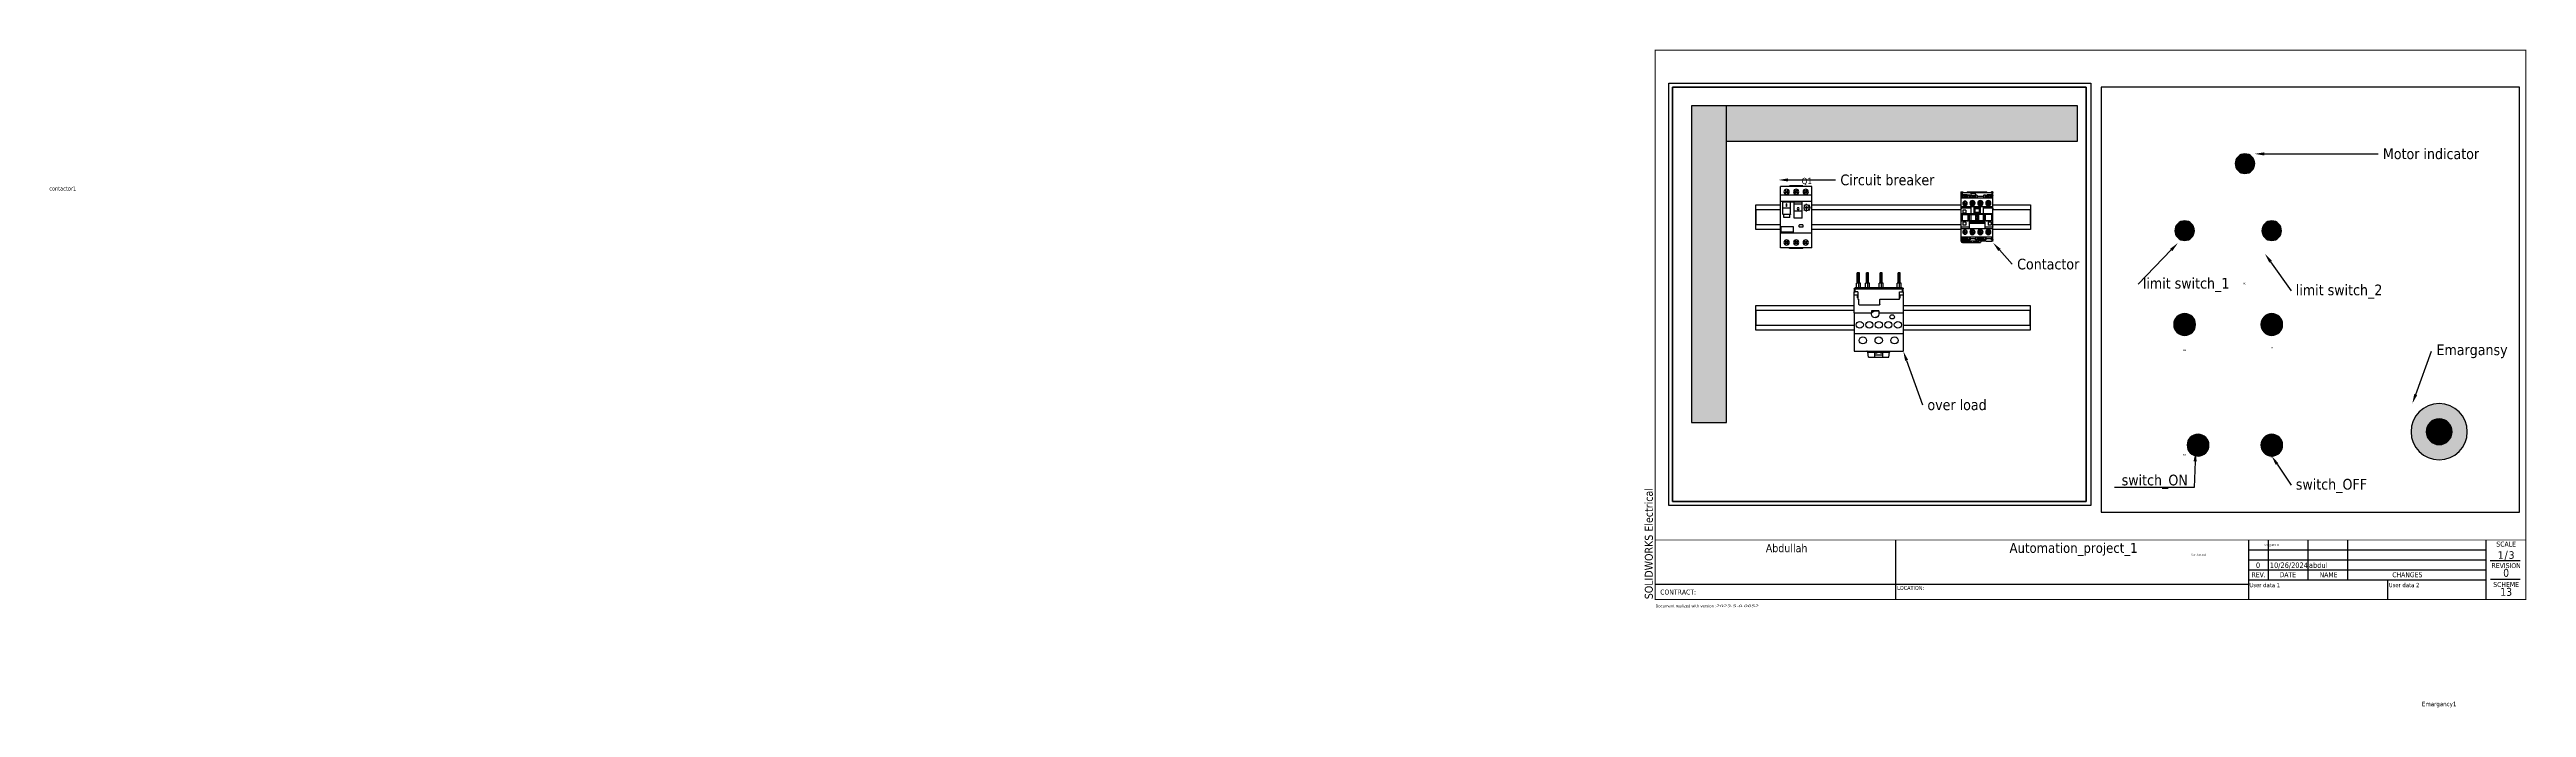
# Model space of a CAD drawing. Header units: inches. Extents: x -29.6 to 16.6, y -1.6 to 10.6.
import ezdxf
from ezdxf import colors
from ezdxf.entities.mleader import LeaderData, LeaderLine
from ezdxf.enums import TextEntityAlignment as Align
from ezdxf.math import Vec2, Vec3

# ---------------------------------------------------------------- set-up
doc = ezdxf.new("R2010")
doc.units = ezdxf.units.IN
doc.header["$LTSCALE"] = 0.5
doc.header["$MEASUREMENT"] = 0
doc.layers.add('THICK', color=7, linetype='Continuous')
doc.layers.add('TITLEBLOCK', color=7, linetype='Continuous')
doc.styles.add('TAHOMA_STANDARD', font='tahoma.ttf')

# ---------------------------------------------------------------- blocks, each defined once
blk = doc.blocks.new('TR_FDP_ANSI_B_SCALE_EN')
at = {"color": 7}
for p, q in [((4.862, 0.37), (4.862, 1.48)), ((11.446, 0.37), (11.446, 1.48)), ((11.816, 0.74), (11.816, 1.48)), ((12.556, 0.74), (12.556, 1.48)), ((13.296, 0.74), (13.296, 1.48)), ((15.88, 0.37), (15.88, 1.48)), ((11.446, 1.295), (15.88, 1.295)), ((11.446, 1.11), (15.88, 1.11)), ((11.446, 0.925), (15.88, 0.925)), ((15.95, 1.1), (16.513, 1.1)), ((11.446, 0.647), (0.37, 0.647)), ((11.446, 0.74), (15.88, 0.74)), ((14.033, 0.74), (14.033, 0.37)), ((15.958, 0.75), (16.513, 0.75))]:
    blk.add_line(p, q, dxfattribs=at)
at = {"color": 7, "const_width": 0.0185}
blk.add_lwpolyline([(0.37, 10.619), (16.62, 10.619), (16.62, 0.37), (0.37, 0.37)], close=True, dxfattribs=at)
blk.add_lwpolyline([(0.37, 1.48), (16.62, 1.48)], dxfattribs=at)
at = {"color": 7, "style": 'TAHOMA_STANDARD'}
for s, height, p in [('SCALE', 0.0925, (16.25, 1.403)), ('REVISION', 0.0925, (16.25, 1.003)), ('/', 0.15, (16.25, 1.203)), ('CHANGES', 0.0925, (14.406, 0.832)), ('SCHEME', 0.0925, (16.25, 0.65))]:
    blk.add_text(s, height=height, dxfattribs=at).set_placement(p, align=Align.MIDDLE_CENTER)
for s, height, p in [('CONTRACT:', 0.0925, (0.463, 0.509)), ('LOCATION:', 0.074, (4.885, 0.586)), ('Document realized with version :', 0.0555, (0.375, 0.25))]:
    blk.add_text(s, height=height, dxfattribs=at).set_placement(p, align=Align.MIDDLE_LEFT)
for s, p in [('REV.', (11.631, 0.832)), ('DATE', (12.176, 0.832)), ('NAME', (12.936, 0.832))]:
    blk.add_text(s, height=0.0925, dxfattribs=at).set_placement(p, align=Align.MIDDLE)
blk.add_attdef('#APP_NAME', text='', height=0.15, rotation=90, dxfattribs=at).set_placement((0.25, 0.375), align=Align.MIDDLE_LEFT)
for tag, height, p in [('#PROJECT_DWG_OFFICE', 0.15, (2.822, 1.253)), ('#FOLIO_TZ_0_L1', 0.185, (8.177, 1.24)), ('#PROJECT_DWG_OFFICE_ADDRESS_1', 0.111, (2.822, 1.044)), ('#PROJECT_DWG_OFFICE_ADDRESS_2', 0.111, (2.822, 0.894)), ('#FOLIO_TZ_1_L1', 0.148, (8.18, 0.957)), ('#PROJECT_DWG_OFFICE_ADDRESS_3', 0.111, (2.822, 0.738)), ('#FOLIO_TZ_2_L1', 0.148, (8.177, 0.746))]:
    blk.add_attdef(tag, text='', height=height, dxfattribs=at).set_placement(p, align=Align.CENTER)
for tag, height, p in [('#REV_NO_-0', 0.1, (11.62, 1.38)), ('#REV_NO_-1', 0.1, (11.62, 1.2)), ('#REV_NO_-2', 0.1, (11.62, 1.01)), ('#REV_NO', 0.148, (16.25, 0.868)), ('#FOLIO_TAG', 0.148, (16.25, 0.513))]:
    blk.add_attdef(tag, text='', height=height, dxfattribs=at).set_placement(p, align=Align.MIDDLE_CENTER)
for tag, height, p in [('#REV_CREATED_ON_-0', 0.1, (11.84, 1.38)), ('#REV_CREATED_BY_-0', 0.1, (12.57, 1.38)), ('#REV_NO_-0_TZ_0_L1', 0.1, (13.31, 1.38)), ('#REV_CREATED_ON_-1', 0.1, (11.84, 1.2)), ('#REV_CREATED_ON_-2', 0.1, (11.84, 1.01)), ('#REV_CREATED_BY_-1', 0.1, (12.57, 1.2)), ('#REV_CREATED_BY_-2', 0.1, (12.57, 1.01)), ('#REV_NO_-1_TZ_0_L1', 0.1, (13.31, 1.2)), ('#REV_NO_-2_TZ_0_L1', 0.1, (13.31, 1.01)), ('#FOLIO_SCALE_DEN', 0.14, (16.3, 1.2)), ('#FOLIO_LOC_TAG', 0.13, (5.71, 0.516))]:
    blk.add_attdef(tag, text='', height=height, dxfattribs=at).set_placement(p, align=Align.MIDDLE_LEFT)
for tag, height, p in [('#FOLIO_SCALE_NUM', 0.14, (16.2, 1.2)), ('#FOLIO_LOC_TZ_0_L1', 0.13, (11.354, 0.516))]:
    blk.add_attdef(tag, text='', height=height, dxfattribs=at).set_placement(p, align=Align.MIDDLE_RIGHT)
blk.add_attdef('#PROJECT_CONTRACT_NUM', text='', height=0.13, dxfattribs=at).set_placement((1.147, 0.418), align=Align.BOTTOM_LEFT)
for tag, p, height in [('##BUNDLE_TX_0_L1', (11.458, 0.6), 0.08), ('#BUNDLE_TX_0', (11.508, 0.45), 0.0925), ('##BUNDLE_TX_1_L1', (14.058, 0.6), 0.08), ('#BUNDLE_TX_1', (14.108, 0.45), 0.0925)]:
    blk.add_attdef(tag, p, '', height=height, dxfattribs=at)
at = {"color": 7, "style": 'TAHOMA_STANDARD', "oblique": 15, "width": 2.071003}
blk.add_attdef('#ELVER', text='', height=0.0447, dxfattribs=at).set_placement((1.5, 0.25), align=Align.MIDDLE_LEFT)
blk = doc.blocks.new('EW_2D_Cabinet')
for points in [[(-0.03, 0), (-0.03, 105), (115.27, 105), (115.27, 0)], [(1, 1), (1, 104), (114, 104), (114, 1)]]:
    blk.add_lwpolyline(points, close=True)
blk = doc.blocks.new('EW_2D_RAIL_COLORED')
at = {"color": 71}
blk.add_wipeout([(0, -5), (0, 5), (38, 5), (38, -5)], dxfattribs=at)
at = {"color": 30}
blk.add_lwpolyline([(0, -5), (0, 5), (38, 5), (38, -5)], close=True, dxfattribs=at)
at = {"color": 5}
blk.add_lwpolyline([(0, 3), (0, -3), (38, -3), (38, 3)], close=True, dxfattribs=at)
blk = doc.blocks.new('EW_2D_Duct')
at = {"color": 71}
blk.add_wipeout([(0, -10), (0, 10), (65, 10), (65, -10)], dxfattribs=at)
blk.add_hatch(color=9).paths.add_polyline_path([(0, 10), (0, -10), (65, -10), (65, 10)])
blk.add_lwpolyline([(0, 10), (0, -10), (65, -10), (65, 10)], close=True)
blk = doc.blocks.new('GV2ME16')
at = {"color": 71}
blk.add_wipeout([(-22.2475, -44.5), (-22.2475, 44.5), (22.2475, 44.5), (22.2475, -44.5)], dxfattribs=at)
at = {"color": 0}
for p, q in [((-22.2475, -43.25), (-22.2475, 43.5)), ((-22.2475, 43.5), (22.2475, 43.5)), ((-16.492704, 33.826903), (-14.194607, 36.125)), ((-15.785597, 33.119796), (-13.4875, 35.417893)), ((-14.194607, 36.125), (-15.753186, 37.683579)), ((-13.4875, 36.832107), (-15.046079, 38.390686)), ((-13.4875, 36.832107), (-11.189403, 39.130204)), ((-11.928921, 33.859315), (-13.4875, 35.417893)), ((-12.780394, 36.125), (-10.482296, 38.423097)), ((-11.221815, 34.566421), (-12.780394, 36.125)), ((-9.2625, 43.5), (-9.2625, 44.5)), ((-9.2625, 44.5), (9.2375, 44.5)), ((-3.017704, 33.826903), (-0.719607, 36.125)), ((-2.310597, 33.119796), (-0.0125, 35.417893)), ((-0.719607, 36.125), (-2.278186, 37.683579)), ((-0.0125, 36.832107), (-1.571079, 38.390686)), ((-0.0125, 36.832107), (2.285597, 39.130204)), ((1.546079, 33.859315), (-0.0125, 35.417893)), ((0.694606, 36.125), (2.992704, 38.423097)), ((2.253185, 34.566421), (0.694606, 36.125)), ((9.2375, 43.5), (9.2375, 44.5)), ((10.482296, 33.826903), (12.780393, 36.125)), ((11.189403, 33.119796), (13.4875, 35.417893)), ((12.780393, 36.125), (11.221814, 37.683579)), ((13.4875, 36.832107), (11.928921, 38.390686)), ((13.4875, 36.832107), (15.785597, 39.130204)), ((15.046079, 33.859315), (13.4875, 35.417893)), ((14.194606, 36.125), (16.492704, 38.423097)), ((15.753185, 34.566421), (14.194606, 36.125)), ((22.2475, -43.25), (22.2475, 43.5)), ((-22.2475, 31.625), (22.2475, 31.625)), ((-22.2475, 22.625), (22.2475, 22.625)), ((-20.3625, 13.625), (-19.3125, 13.625)), ((-18.7625, 17.625), (-18.0125, 16.875)), ((-18.7625, 9.625), (-18.0125, 10.375)), ((-16.7375, 13.375), (-16.7375, 13.875)), ((-16.7375, 13.875), (-14.9875, 13.875)), ((-16.7375, 13.375), (-14.9875, 13.375)), ((-14.7375, 9.625), (-15.2375, 10.625)), ((-15.2375, 10.625), (-14.2375, 10.625)), ((-14.9875, 13.875), (-14.9875, 15.125)), ((-14.9875, 15.125), (-14.4875, 15.125)), ((-14.9875, 12.125), (-14.9875, 13.375)), ((-14.9875, 12.125), (-14.4875, 12.125)), ((-14.7625, 18.175), (-14.7625, 19.225)), ((-14.7625, 8.025), (-14.7625, 9.075)), ((-14.7375, 9.625), (-14.2375, 10.625)), ((-14.4875, 13.875), (-14.4875, 15.125)), ((-14.4875, 13.875), (-12.7375, 13.875)), ((-14.4875, 12.125), (-14.4875, 13.375)), ((-14.4875, 13.375), (-12.7375, 13.375)), ((-12.7375, 13.375), (-12.7375, 13.875)), ((-11.5125, 16.875), (-10.7625, 17.625)), ((-11.5125, 10.375), (-10.7625, 9.625)), ((-8.2475, -0.875), (-8.2475, 21.625)), ((-8.2475, 21.625), (18.7525, 21.625)), ((-8.2475, 18.625), (2.7475, 18.625)), ((-8.2475, 8.625), (2.7475, 8.625)), ((2.7475, -0.875), (2.7475, 21.625)), ((7.7525, 4.625), (7.7525, 21.625)), ((7.7525, 13.125), (18.7525, 13.125)), ((8.3775, 4.140877), (18.0025, 4.125)), ((9.0025, -0.375), (9.0025, 3.656754)), ((13.0125, 15.125), (13.0125, 19.125)), ((13.0125, 19.125), (13.5125, 19.125)), ((13.0125, 15.125), (13.5125, 15.125)), ((13.5125, 15.125), (13.5125, 19.125)), ((17.5025, -0.375), (17.5025, 3.625)), ((18.0025, 4.125), (18.2525, 4.125)), ((18.7525, 4.625), (18.7525, 21.625)), ((-22.2475, -22.375), (22.2475, -22.375)), ((-16.492704, -33.576903), (-14.194607, -35.875)), ((-15.785597, -32.869796), (-13.4875, -35.167893)), ((-11.928921, -33.609314), (-13.4875, -35.167893)), ((-11.221815, -34.316421), (-12.780394, -35.875)), ((-9.7375, -13.375), (-9.7375, -11.375)), ((-9.2375, -10.875), (-4.7375, -10.875)), ((-9.2375, -13.875), (-4.7375, -13.875)), ((-7.7475, -1.375), (2.2475, -1.375)), ((-4.2375, -13.375), (-4.2375, -11.375)), ((-3.017704, -33.576903), (-0.719607, -35.875)), ((-2.310597, -32.869796), (-0.0125, -35.167893)), ((1.546079, -33.609314), (-0.0125, -35.167893)), ((2.253185, -34.316421), (0.694606, -35.875)), ((3.7375, -21.375), (3.7375, -13.375)), ((3.7375, -13.375), (21.2375, -13.375)), ((3.7375, -21.375), (21.2375, -21.375)), ((9.0025, -0.375), (17.5025, -0.375)), ((10.482296, -33.576903), (12.780393, -35.875)), ((11.189403, -32.869796), (13.4875, -35.167893)), ((15.046079, -33.609314), (13.4875, -35.167893)), ((15.753185, -34.316421), (14.194606, -35.875)), ((21.2375, -21.375), (21.2375, -13.375)), ((-22.2475, -43.25), (22.2475, -43.25)), ((-14.194607, -35.875), (-15.753186, -37.433579)), ((-13.4875, -36.582107), (-15.046079, -38.140685)), ((-13.4875, -36.582107), (-11.189403, -38.880204)), ((-12.780394, -35.875), (-10.482296, -38.173097)), ((-9.2625, -44.5), (-9.2625, -43.5)), ((-9.2625, -44.5), (9.2375, -44.5)), ((-0.719607, -35.875), (-2.278186, -37.433579)), ((-0.0125, -36.582107), (-1.571079, -38.140685)), ((-0.0125, -36.582107), (2.285597, -38.880204)), ((0.694606, -35.875), (2.992704, -38.173097)), ((9.2375, -44.5), (9.2375, -43.5)), ((12.780393, -35.875), (11.221814, -37.433579)), ((13.4875, -36.582107), (11.928921, -38.140685)), ((13.4875, -36.582107), (15.785597, -38.880204)), ((14.194606, -35.875), (16.492704, -38.173097))]:
    blk.add_line(p, q, dxfattribs=at)
for centre, radius in [((-13.4875, 36.125), 3.75), ((-0.0125, 36.125), 3.75), ((13.4875, 36.125), 3.75), ((-14.7375, 13.625), 4), ((-2.75, 12.125), 1.5), ((-2.75, 12.125), 1.25), ((-13.4875, -35.875), 3.75), ((-0.0125, -35.875), 3.75), ((13.4875, -35.875), 3.75)]:
    blk.add_circle(centre, radius, dxfattribs=at)
for centre, radius, start, end in [((-13.4875, 36.125), 2.75, 124.524318, 145.475682), ((-0.0125, 36.125), 2.75, 124.524318, 145.475682), ((13.4875, 36.125), 2.75, 124.524318, 145.475682), ((-14.7625, 13.625), 4.55, 45, 315), ((-13.4875, 36.125), 2.75, 304.524318, 325.475682), ((-0.0125, 36.125), 2.75, 304.524318, 325.475682), ((8.2525, 4.625), 0.5, 180, 284.477512), ((8.5025, 3.656754), 0.5, 0, 104.477512), ((13.4875, 36.125), 2.75, 304.524318, 325.475682), ((18.0025, 3.625), 0.5, 90, 180), ((18.2525, 4.625), 0.5, 270, 0), ((-13.4875, -35.875), 2.75, 34.524318, 55.475682), ((-9.2375, -11.375), 0.5, 90, 180), ((-9.2375, -13.375), 0.5, 180, 270), ((-7.7475, -0.875), 0.5, 180, 270), ((-4.7375, -11.375), 0.5, 0, 90), ((-4.7375, -13.375), 0.5, 270, 0), ((-0.0125, -35.875), 2.75, 34.524318, 55.475682), ((2.2475, -0.875), 0.5, 270, 0), ((13.4875, -35.875), 2.75, 34.524318, 55.475682), ((-13.4875, -35.875), 2.75, 214.524318, 235.475682), ((-0.0125, -35.875), 2.75, 214.524318, 235.475682), ((13.4875, -35.875), 2.75, 214.524318, 235.475682)]:
    blk.add_arc(centre, radius, start, end, dxfattribs=at)
at = {"style": 'TAHOMA_STANDARD'}
blk.add_attdef('#TAG', text='', height=8.9, dxfattribs=at).set_placement((-22.2475, 44.5), align=Align.BOTTOM_LEFT)
blk = doc.blocks.new('LC1D18F')
at = {"color": 71}
blk.add_wipeout([(-22.8, -36.3), (-22.8, 36.3), (22.8, 36.3), (22.8, -36.3)], dxfattribs=at)
at = {"color": 0}
for p, q in [((-22.7, -33.5), (-22.7, 35.7)), ((-22.7, 35.7), (-22.7, 35.2)), ((-22.1, 36.3), (-21.3, 36.3)), ((-21.3, 36.3), (-21.3, 31.3)), ((-20.3, 36.3), (-21.3, 36.3)), ((-21.1, 36.3), (-21.1, 31.3)), ((13.7, 36.3), (-13.8, 36.3)), ((-12.8, 36.3), (-12.8, 34.5)), ((12.8, 36.3), (12.8, 34.5)), ((22.2, 36.3), (20.2, 36.3)), ((21.1, 34.6), (21.1, 36.3)), ((21.3, 36.3), (21.3, 31.2)), ((22.8, 35.7), (22.8, -33.4)), ((22.8, 35.7), (22.8, 35.2)), ((-22.7, 27.1), (22.7, 27.1)), ((22.7, 15.5), (-22.7, 15.5)), ((-22.1, 31.3), (-21, 31.3)), ((-21.8, 13), (-9, 13)), ((-21.5, 4.7), (21.5, 4.7)), ((-21.5, 4.7), (-21.5, -5.7)), ((-21.1, 34.6), (-13, 34.6)), ((-20.5, 30.8), (-20.5, 27.1)), ((-20.5, 29.4), (-20.3, 29.4)), ((-20.5, 4), (-11.5, 4)), ((-20.5, 4), (-20.5, -5)), ((-20.3, 31.7), (-20.3, 27.1)), ((-20.3, 31.7), (-13.8, 31.7)), ((-17.7, 28.8), (-19.4, 28.7)), ((-17.7, 27.7), (-19.4, 27.9)), ((-16.7, 20.5), (-18.4, 20.4)), ((-16.7, 19.5), (-18.4, 19.6)), ((-17.5, 29), (-17.5, 31.4)), ((-17.5, 27.1), (-17.5, 27.5)), ((-16.6, 20.7), (-16.6, 23.1)), ((-16.6, 16.9), (-16.6, 19.3)), ((-16.5, 29), (-16.5, 31.4)), ((-16.5, 27.1), (-16.5, 27.5)), ((-14.7, 28.7), (-16.4, 28.8)), ((-14.7, 27.9), (-16.4, 27.7)), ((-15.6, 20.7), (-15.6, 23.1)), ((-15.6, 16.9), (-15.6, 19.3)), ((-13.8, 20.4), (-15.4, 20.5)), ((-13.8, 19.6), (-15.4, 19.5)), ((-13.8, 31.7), (-13.8, 27.1)), ((-13.8, 29.4), (-12.7, 29.4)), ((-13, 34.6), (-13, 34.5)), ((-13, 34.5), (13, 34.5)), ((-12.7, 30.8), (-12.7, 27.1)), ((-12.2, 31.3), (-9.7, 31.3)), ((-11.7, 30.8), (-11.7, 27.1)), ((-11.5, 4), (-11.5, -5)), ((-11, 4.7), (-11, -5.7)), ((-9.7, 4.7), (-9.7, -5.7)), ((-9.2, 30.8), (-9.2, 27.1)), ((-9.2, 29.4), (-0.4, 29.4)), ((-9.2, 4), (-9.2, -5)), ((-9.2, 4), (-0.2, 4)), ((-9, 15), (-9, 4.7)), ((-8.7, 4), (-8.7, -5)), ((-5.4, 20.5), (-7.1, 20.4)), ((-5.4, 19.5), (-7.1, 19.6)), ((-5.3, 20.7), (-5.3, 23.1)), ((-5.3, 16.9), (-5.3, 19.3)), ((-4.7, 15), (-4.7, 4.7)), ((-4.7, 12.9), (4.7, 12.9)), ((-4.3, 20.7), (-4.3, 23.1)), ((-4.3, 16.9), (-4.3, 19.3)), ((-2.5, 20.4), (-4.1, 20.5)), ((-2.5, 19.6), (-4.1, 19.5)), ((-3, 12.9), (-3, 5.9)), ((-3, 11.9), (3, 11.9)), ((-3, 5.9), (3, 5.9)), ((-2.9, 6.9), (3.1, 6.9)), ((-2.2, 3), (-2.2, -5)), ((-0.4, 30.8), (-0.4, 27.1)), ((-0.2, 4), (-0.2, -5)), ((-0.2, 0.6), (2.3, 0.6)), ((0.1, 31.3), (1.6, 31.3)), ((0.1, 4.7), (0.1, 0.8)), ((0.1, 0.8), (1.6, 0.8)), ((1.6, 4.7), (1.6, 0.8)), ((2.1, 30.8), (2.1, 27.1)), ((2.1, 29.4), (2.4, 29.4)), ((2.3, 3), (2.3, -5)), ((2.4, 33.8), (2.4, 28.4)), ((2.4, 33.8), (8.9, 33.8)), ((3, 12.9), (3, 5.9)), ((5, 28.9), (3.3, 28.8)), ((5, 27.9), (3.3, 28)), ((11.1, 4), (3.3, 4)), ((5.9, 20.5), (4.2, 20.4)), ((5.9, 19.5), (4.2, 19.6)), ((4.7, 15), (4.7, 4.7)), ((5.1, 29.1), (5.1, 31.5)), ((5.1, 27.1), (5.1, 27.7)), ((6, 20.7), (6, 23.1)), ((6, 16.9), (6, 19.3)), ((6.1, 29.1), (6.1, 31.5)), ((6.1, 27.1), (6.1, 27.7)), ((7.9, 28.8), (6.3, 28.9)), ((7.9, 28), (6.3, 27.9)), ((7, 20.7), (7, 23.1)), ((7, 16.9), (7, 19.3)), ((8.8, 20.4), (7.2, 20.5)), ((8.8, 19.6), (7.2, 19.5)), ((8.8, 4), (8.8, -5)), ((8.9, 33.8), (8.9, 28.4)), ((8.9, 29.4), (9.9, 29.4)), ((9, 15), (9, 4.7)), ((9, 13), (21.7, 13)), ((9.9, 30.8), (9.9, 27.1)), ((10.4, 31.3), (12.7, 31.3)), ((10.9, 30.8), (10.9, 27.1)), ((11.1, 4), (11.1, -5)), ((11.4, 4.7), (11.4, -5.7)), ((12.4, 4.7), (12.4, -5.7)), ((13, 34.6), (21.1, 34.6)), ((13, 34.6), (13, 34.5)), ((13, 4), (13, -5)), ((21.1, 4), (13, 4)), ((13.2, 30.8), (13.2, 27.1)), ((13.2, 29.4), (13.7, 29.4)), ((13.7, 31.7), (13.7, 27.1)), ((13.7, 31.7), (20.2, 31.7)), ((16.3, 28.8), (14.7, 28.7)), ((16.3, 27.7), (14.7, 27.9)), ((16.4, 20.2), (14.8, 20.1)), ((16.4, 19.2), (14.8, 19.3)), ((16, 10), (16, 6)), ((16, 10), (20, 10)), ((16, 6), (20, 6)), ((16.5, 29), (16.5, 31.4)), ((16.5, 27.1), (16.5, 27.5)), ((16.6, 20.4), (16.6, 22.8)), ((16.6, 16.6), (16.6, 19)), ((17.5, 29), (17.5, 31.4)), ((17.5, 27.1), (17.5, 27.5)), ((19.3, 28.7), (17.6, 28.8)), ((19.3, 27.9), (17.6, 27.7)), ((17.6, 20.4), (17.6, 22.8)), ((17.6, 16.6), (17.6, 19)), ((19.4, 20.1), (17.7, 20.2)), ((19.4, 19.3), (17.7, 19.2)), ((18.5, 32.9), (18.5, 33)), ((20, 10), (20, 6)), ((20.2, 31.7), (20.2, 27.1)), ((20.2, 29.4), (21, 29.4)), ((21, 30.8), (21, 27.1)), ((21.1, 34.6), (21.1, 31)), ((21.1, 4), (21.1, -5)), ((21.5, 31.3), (22.2, 31.3)), ((21.5, 4.7), (21.5, -5.7)), ((-22.7, -16.5), (22.8, -16.5)), ((22.7, -28), (-22.7, -28)), ((-22.3, -34), (-21.3, -34)), ((-22.1, -32.2), (-21, -32.2)), ((-21.8, -14), (-11, -14)), ((-21.5, -5.7), (21.5, -5.7)), ((-21.3, -32.2), (-21.3, -34)), ((-21.1, -32.2), (-21.1, -34)), ((-13, -34), (-21.1, -34)), ((-20.5, -5), (-11.5, -5)), ((-20.5, -28), (-20.5, -31.7)), ((-12.7, -30.4), (-20.5, -30.4)), ((-20, -7), (-16, -7)), ((-20, -7), (-20, -11)), ((-20, -11), (-16, -11)), ((-16.7, -20.5), (-18.4, -20.6)), ((-16.7, -21.5), (-18.4, -21.4)), ((-16.6, -20.3), (-16.6, -17.9)), ((-16.6, -24.1), (-16.6, -21.7)), ((-16, -7), (-16, -11)), ((-15.6, -20.3), (-15.6, -17.9)), ((-15.6, -24.1), (-15.6, -21.7)), ((-13.8, -20.6), (-15.4, -20.5)), ((-13.8, -21.4), (-15.4, -21.5)), ((-13, -33.9), (-13, -34)), ((-13, -33.9), (13, -33.9)), ((-12.7, -28), (-12.7, -31.7)), ((-12.2, -32.2), (-9.7, -32.2)), ((-11.7, -28), (-11.7, -31.7)), ((-11, -7), (-11, -16)), ((-11, -7), (-9.1, -7)), ((-11, -8.8), (11, -8.8)), ((-9.2, -5), (-0.2, -5)), ((-9.2, -28), (-9.2, -31.7)), ((-8.6, -30.4), (-9.2, -30.4)), ((-9.1, -5.7), (-9.1, -7)), ((-8.6, -33), (-8.6, -29.7)), ((-2.1, -33), (-8.6, -33)), ((-8.5, -5.9), (8.5, -5.9)), ((-8.5, -8.8), (-8.5, -5.9)), ((-8.5, -8.8), (8.5, -8.8)), ((-7.8, -7), (-7.1, -7)), ((-7.8, -7.2), (-7.7, -7.2)), ((-7.8, -7.6), (-7.7, -7.6)), ((-7.7, -6.8), (-7.4, -6.8)), ((-7.7, -7.2), (-7.7, -7.6)), ((-7.7, -7.8), (-7.1, -7.8)), ((-6, -29.2), (-7.6, -29.4)), ((-6, -30.3), (-7.6, -30.1)), ((-7.5, -7.2), (-7.5, -7.3)), ((-7.5, -7.2), (-7.1, -7.2)), ((-7.5, -7.3), (-7.1, -7.3)), ((-7.5, -7.5), (-7.1, -7.5)), ((-7.5, -7.5), (-7.5, -7.6)), ((-7.5, -7.6), (-7.1, -7.6)), ((-7.4, -6.6), (-6.7, -6.6)), ((-7.3, -6.8), (-7.1, -6.8)), ((-7.2, -8), (-7.1, -8)), ((-7.2, -8), (-7.2, -8.2)), ((-7.2, -8.2), (-6.9, -8.2)), ((-7.1, -6.8), (-7.1, -7)), ((-7.1, -7.2), (-7.1, -7.3)), ((-7.1, -7.5), (-7.1, -7.6)), ((-7.1, -7.8), (-7.1, -8)), ((-5.4, -20.5), (-7.1, -20.6)), ((-5.4, -21.5), (-7.1, -21.4)), ((-6.9, -6.8), (-6.9, -7)), ((-6.9, -6.8), (-6.7, -6.8)), ((-6.9, -7), (-6.3, -7)), ((-6.9, -7.2), (-6.4, -7.2)), ((-6.9, -7.2), (-6.9, -7.3)), ((-6.9, -7.3), (-6.7, -7.3)), ((-6.9, -7.5), (-6.9, -7.6)), ((-6.9, -7.5), (-6.7, -7.5)), ((-6.9, -7.6), (-6.5, -7.6)), ((-6.9, -7.8), (-6.3, -7.8)), ((-6.9, -7.8), (-6.9, -8)), ((-6.9, -8), (-6.9, -8.2)), ((-6.9, -8), (-6.9, -8)), ((-6.7, -7.3), (-6.7, -7.3)), ((-6.7, -7.3), (-6.5, -7.3)), ((-6.7, -7.5), (-6.5, -7.5)), ((-6.7, -7.5), (-6.7, -7.5)), ((-6.6, -6.8), (-6.3, -6.8)), ((-6.5, -7.3), (-6.5, -7.5)), ((-6.4, -7.2), (-6.2, -7.2)), ((-6.4, -7.6), (-6.2, -7.6)), ((-5.8, -29), (-5.8, -28)), ((-5.8, -32.8), (-5.8, -30.5)), ((-5.5, -5.9), (8.4, -5.9)), ((-5.5, -5.9), (-5.5, -8.8)), ((-5.5, -8.8), (8.4, -8.8)), ((-5.5, -33.9), (-5.5, -34.3)), ((-5.3, -20.3), (-5.3, -17.9)), ((-5.3, -24.1), (-5.3, -21.7)), ((-5.2, -6.7), (-4.3, -6.7)), ((-5.2, -6.7), (-5.2, -6.9)), ((-5.2, -6.9), (-4.9, -6.9)), ((-4.9, -6.9), (-4.9, -7.8)), ((-4.9, -7.8), (-4.6, -7.8)), ((-4.8, -29), (-4.8, -28)), ((-4.8, -32.8), (-4.8, -30.5)), ((-3, -29.4), (-4.7, -29.2)), ((-3, -30.1), (-4.7, -30.3)), ((-4.6, -6.9), (-4.6, -7.8)), ((-4.6, -6.9), (-4.3, -6.9)), ((-4.3, -6.7), (-4.3, -6.9)), ((-4.3, -20.3), (-4.3, -17.9)), ((-4.3, -24.1), (-4.3, -21.7)), ((-4.2, -7.3), (-3.7, -7.3)), ((-4.2, -7.5), (-3.5, -7.5)), ((-2.5, -20.6), (-4.1, -20.5)), ((-2.5, -21.4), (-4.1, -21.5)), ((-3.8, -7.5), (-3.5, -7.5)), ((-3.3, -6.7), (-3.3, -7.8)), ((-3.3, -6.7), (-3.1, -6.7)), ((-3.3, -7.8), (-3.1, -7.8)), ((-3.1, -6.7), (-3.1, -7.8)), ((-2.7, -7.3), (-2.2, -7.3)), ((-2.7, -7.5), (-2, -7.5)), ((-2.3, -7.5), (-2, -7.5)), ((-2.1, -33), (-2.1, -29.7)), ((-0.4, -30.4), (-2.1, -30.4)), ((-2.1, -33.9), (-2.1, -34.3)), ((-1.8, -7), (-1.8, -7.8)), ((-1.8, -7), (-1.6, -7)), ((-1.8, -7.8), (-1.6, -7.8)), ((-1.6, -7), (-1.6, -7)), ((-1.6, -7.3), (-1.6, -7.8)), ((-1.6, -34.8), (4.7, -34.8)), ((-1.2, -7.3), (-1.2, -7.8)), ((-1.2, -7.8), (-0.9, -7.8)), ((-0.9, -7.3), (-0.9, -7.8)), ((-0.5, -7.3), (-0.5, -7.8)), ((-0.5, -7.8), (-0.2, -7.8)), ((-0.4, -28), (-0.4, -31.7)), ((-0.2, -1.6), (2.3, -1.6)), ((-0.2, -7.2), (-0.2, -7.8)), ((0.1, -1.7), (1.6, -1.7)), ((0.1, -1.7), (0.1, -5.7)), ((0.1, -7.3), (0.6, -7.3)), ((0.1, -7.5), (0.9, -7.5)), ((0.1, -32.2), (1.6, -32.2)), ((0.6, -7.5), (0.9, -7.5)), ((1.6, -1.7), (1.6, -5.7)), ((1.7, -7.3), (2, -7.3)), ((1.7, -7.5), (2, -7.5)), ((2.1, -7.2), (2.4, -7.2)), ((2.1, -28), (2.1, -31.7)), ((9.9, -30.4), (2.1, -30.4)), ((2.3, -5), (11.1, -5)), ((2.8, -7.4), (2.8, -7.5)), ((2.8, -7.7), (2.8, -7.8)), ((2.8, -7.8), (3.1, -7.8)), ((3.1, -7.3), (3.1, -7.8)), ((3.3, -7), (3.3, -7.8)), ((3.3, -7), (3.6, -7)), ((3.3, -7.8), (3.6, -7.8)), ((3.6, -7), (3.6, -7)), ((3.6, -7.3), (3.6, -7.8)), ((4, -7.3), (4, -7.8)), ((4, -7.8), (4.3, -7.8)), ((5.9, -20.5), (4.2, -20.6)), ((5.9, -21.5), (4.2, -21.4)), ((4.3, -7.2), (4.3, -7.8)), ((4.5, -6.7), (4.5, -6.9)), ((4.5, -6.7), (4.7, -6.7)), ((4.5, -6.9), (4.7, -6.9)), ((4.5, -7), (4.5, -7.8)), ((4.5, -7), (4.7, -7)), ((4.5, -7.8), (4.7, -7.8)), ((4.7, -6.7), (4.7, -6.9)), ((4.7, -7), (4.7, -7.8)), ((5.2, -34.3), (5.2, -33.9)), ((5.6, -7), (5.6, -7)), ((5.6, -7), (5.9, -7)), ((5.6, -7.7), (5.6, -8.1)), ((5.6, -8.1), (5.9, -8.1)), ((5.9, -7), (5.9, -8.1)), ((6, -7.5), (6, -7)), ((6.3, -7), (6, -7)), ((6, -20.3), (6, -17.9)), ((6, -24.1), (6, -21.7)), ((6.3, -7.4), (6.3, -7)), ((6.8, -7.4), (6.8, -7)), ((7, -7), (6.8, -7)), ((6.8, -7.8), (6.8, -7.7)), ((7, -7.8), (6.8, -7.8)), ((7, -7.8), (7, -7)), ((7, -20.3), (7, -17.9)), ((7, -24.1), (7, -21.7)), ((8.8, -20.6), (7.2, -20.5)), ((8.8, -21.4), (7.2, -21.5)), ((7.4, -7.3), (7.9, -7.3)), ((7.4, -7.5), (8.1, -7.5)), ((7.8, -7.5), (8.1, -7.5)), ((8.3, -34.8), (10.8, -34.8)), ((8.4, -5.9), (8.4, -8.8)), ((8.5, -5.9), (8.5, -8.8)), ((9.1, -5.7), (9.1, -7)), ((9.1, -7), (11, -7)), ((9.9, -28), (9.9, -31.7)), ((10.4, -32.2), (12.7, -32.2)), ((10.9, -28), (10.9, -31.7)), ((11, -7), (11, -16)), ((11, -14), (21.7, -14)), ((11.3, -34.9), (20.3, -34.9)), ((13, -5), (21.1, -5)), ((13, -33.9), (13, -34)), ((21.1, -34), (13, -34)), ((13.2, -28), (13.2, -31.7)), ((13.7, -30.4), (13.2, -30.4)), ((13.7, -28.1), (13.7, -32.7)), ((20.2, -32.7), (13.7, -32.7)), ((16.3, -28.7), (14.7, -28.9)), ((16.3, -29.8), (14.7, -29.7)), ((16.4, -20.5), (14.8, -20.6)), ((16.4, -21.5), (14.8, -21.4)), ((16, -7), (16, -11)), ((16, -7), (20, -7)), ((16, -11), (20, -11)), ((16.5, -28.5), (16.5, -28)), ((16.5, -32.3), (16.5, -30)), ((16.6, -20.3), (16.6, -17.9)), ((16.6, -24.1), (16.6, -21.7)), ((17.4, -33.1), (17.4, -33.1)), ((17.5, -28.5), (17.5, -28)), ((17.5, -32.3), (17.5, -30)), ((17.6, -20.3), (17.6, -17.9)), ((17.6, -24.1), (17.6, -21.7)), ((19.3, -28.9), (17.6, -28.7)), ((19.3, -29.7), (17.6, -29.8)), ((19.4, -20.6), (17.7, -20.5)), ((19.4, -21.4), (17.7, -21.5)), ((18.5, -33.7), (18.5, -33.7)), ((20, -7), (20, -11)), ((20.2, -28.1), (20.2, -32.7)), ((21, -30.4), (20.2, -30.4)), ((20.7, -34.8), (22, -34.8)), ((21, -28), (21, -31.7)), ((21.1, -32), (21.1, -34)), ((21.3, -32.2), (21.3, -34)), ((21.3, -34), (22.2, -34)), ((21.5, -32.2), (22.2, -32.2)), ((22, -34.3), (22, -33.9)), ((-3.5, -36.3), (20, -36.3))]:
    blk.add_line(p, q, dxfattribs=at)
for points in [[(-20.3, 36.3), (-20.3, 36.1), (-20.2, 35.8), (-20.2, 35.6), (-20.1, 35.4), (-20, 35.2), (-19.9, 35), (-19.7, 34.8), (-19.6, 34.6)], [(-14.4, 34.6), (-14.3, 34.8), (-14.2, 35), (-14, 35.2), (-13.9, 35.4), (-13.9, 35.6), (-13.8, 35.8), (-13.8, 36.1), (-13.8, 36.3)], [(13.7, 36.3), (13.7, 36.1), (13.8, 35.8), (13.8, 35.6), (13.9, 35.4), (14, 35.2), (14.1, 35), (14.3, 34.8), (14.4, 34.6)], [(19.6, 34.6), (19.7, 34.8), (19.8, 35), (20, 35.2), (20.1, 35.4), (20.1, 35.6), (20.2, 35.8), (20.2, 36.1), (20.2, 36.3)], [(-3.5, -7.5), (-3.5, -7.2), (-3.7, -7), (-4, -6.9), (-4.3, -7), (-4.4, -7.2), (-4.4, -7.5), (-4.3, -7.7), (-4, -7.8), (-3.7, -7.7), (-3.5, -7.5)], [(-3.7, -7.3), (-3.8, -7.2), (-3.8, -7.2), (-3.9, -7.1), (-4, -7.1), (-4, -7.1), (-4.1, -7.2), (-4.2, -7.2), (-4.2, -7.3)], [(-4.2, -7.5), (-4.2, -7.5), (-4.1, -7.6), (-4.1, -7.6), (-4, -7.6), (-3.9, -7.6), (-3.9, -7.6), (-3.8, -7.6), (-3.8, -7.5)], [(-2, -7.5), (-2, -7.2), (-2.2, -7), (-2.5, -6.9), (-2.8, -7), (-2.9, -7.2), (-2.9, -7.5), (-2.8, -7.7), (-2.5, -7.8), (-2.2, -7.7), (-2, -7.5)], [(-2.2, -7.3), (-2.2, -7.2), (-2.3, -7.2), (-2.4, -7.1), (-2.5, -7.1), (-2.5, -7.1), (-2.6, -7.2), (-2.7, -7.2), (-2.7, -7.3)], [(-2.7, -7.5), (-2.7, -7.5), (-2.6, -7.6), (-2.6, -7.6), (-2.5, -7.6), (-2.4, -7.6), (-2.4, -7.6), (-2.3, -7.6), (-2.3, -7.5)], [(0.9, -7.5), (0.8, -7.2), (0.7, -7), (0.4, -6.9), (0.1, -7), (-0.1, -7.2), (-0.1, -7.5), (0.1, -7.7), (0.4, -7.8), (0.7, -7.7), (0.9, -7.5)], [(0.6, -7.3), (0.6, -7.2), (0.5, -7.2), (0.5, -7.1), (0.4, -7.1), (0.3, -7.1), (0.2, -7.2), (0.2, -7.2), (0.1, -7.3)], [(0.1, -7.5), (0.2, -7.5), (0.2, -7.6), (0.3, -7.6), (0.3, -7.6), (0.4, -7.6), (0.5, -7.6), (0.5, -7.6), (0.6, -7.5)], [(2, -7.3), (1.8, -7.1), (1.6, -6.9), (1.3, -7), (1.1, -7.1), (1, -7.4), (1.1, -7.6), (1.3, -7.8), (1.6, -7.8), (1.8, -7.7), (2, -7.5)], [(5.6, -7), (5.3, -6.9), (5.1, -7), (4.9, -7.1), (4.8, -7.4), (4.9, -7.6), (5.1, -7.7), (5.3, -7.8), (5.6, -7.7)], [(8.1, -7.5), (8.1, -7.2), (7.9, -7), (7.6, -6.9), (7.3, -7), (7.2, -7.2), (7.2, -7.5), (7.3, -7.7), (7.6, -7.8), (7.9, -7.7), (8.1, -7.5)], [(7.9, -7.3), (7.8, -7.2), (7.8, -7.2), (7.7, -7.1), (7.6, -7.1), (7.6, -7.1), (7.5, -7.2), (7.4, -7.2), (7.4, -7.3)], [(7.4, -7.5), (7.4, -7.5), (7.5, -7.6), (7.5, -7.6), (7.6, -7.6), (7.7, -7.6), (7.7, -7.6), (7.8, -7.6), (7.8, -7.5)]]:
    blk.add_lwpolyline(points, dxfattribs=at)
for centre, radius in [((-16.1, 20), 3.75), ((-16.1, 20), 3.5), ((-16.1, 20), 3.1), ((-4.8, 20), 3.75), ((-4.8, 20), 3.5), ((-4.8, 20), 3.1), ((6.5, 20), 3.75), ((6.5, 20), 3.5), ((6.5, 20), 3.1), ((17.1, 19.7), 3.25), ((17.1, 19.7), 3.1), ((-16.1, -21), 3.75), ((-16.1, -21), 3.5), ((-16.1, -21), 3.1), ((-4.8, -21), 3.75), ((-4.8, -21), 3.5), ((-7, -7.3), 1.05), ((-7, -7.3), 0.938), ((-4.8, -21), 3.1), ((6.5, -21), 3.75), ((6.5, -21), 3.5), ((6.5, -21), 3.1), ((5.3, -7.4), 0.252), ((17.1, -21), 3.25), ((17.1, -21), 3.1)]:
    blk.add_circle(centre, radius, dxfattribs=at)
for centre, radius, start, end in [((-22.1, 35.7), 0.6, 90, 164.5983), ((-20, 34.3), 2, 90, 98.1099), ((19.9, 34.3), 2, 81.8877, 89.9999), ((22.2, 35.7), 0.6, 0, 90), ((-22.1, 30.7), 0.6, 90, 180), ((-21.7, 12), 1, 90, 180), ((-21, 30.8), 0.5, 0, 90), ((-17, 28.3), 3.25, 337.8188, 203.6513), ((-17, 28.3), 3.1, 0, 203.5374), ((-17, 28.3), 2.35, 170.7471, 189.2439), ((-16.1, 20), 2.35, 170.7471, 189.2439), ((-17, 28.3), 1.14, 153.717, 206.3892), ((-17.7, 29), 0.2, 275.7051, 0), ((-17.7, 27.5), 0.2, 0, 84.2002), ((-17, 28.3), 1.14, 64.7896, 115.2841), ((-17, 28.3), 1.14, 244.7159, 295.2104), ((-16.1, 20), 1.15, 153.717, 206.3892), ((-16.8, 20.7), 0.2, 275.7051, 0), ((-16.8, 19.3), 0.2, 0, 84.2002), ((-16.1, 20), 1.15, 64.7896, 115.2841), ((-16.1, 20), 1.15, 244.7159, 295.2104), ((-16.3, 29), 0.2, 180, 264.295), ((-16.3, 27.5), 0.2, 95.7998, 180), ((-17, 28.3), 1.14, 333.6109, 26.2831), ((-15.4, 20.7), 0.2, 180, 264.295), ((-15.4, 19.3), 0.2, 95.7998, 180), ((-16.1, 20), 1.15, 333.6109, 26.2831), ((-17, 28.3), 2.35, 350.7561, 9.2529), ((-17, 28.3), 3.1, 336.4626, 360), ((-16.1, 20), 2.35, 350.7561, 9.2529), ((-12.2, 30.8), 0.5, 90, 180), ((-11.2, 30.8), 0.5, 90, 180), ((-9.7, 30.8), 0.5, 0, 90), ((-8.5, 15), 0.5, 90, 180), ((-4.8, 20), 2.35, 170.7471, 189.2439), ((-4.8, 20), 1.15, 153.717, 206.3892), ((-5.5, 20.7), 0.2, 275.7051, 0), ((-5.5, 19.3), 0.2, 0, 84.2002), ((-4.8, 20), 1.15, 64.7896, 115.2841), ((-4.8, 20), 1.15, 244.7159, 295.2104), ((-5.2, 15), 0.5, 0, 90), ((-4.1, 20.7), 0.2, 180, 264.295), ((-4.1, 19.3), 0.2, 95.7998, 180), ((-4.8, 20), 1.15, 333.6109, 26.2831), ((-3.2, 3), 1, 0, 90), ((-4.8, 20), 2.35, 350.7561, 9.2529), ((0.1, 30.8), 0.5, 90, 180), ((1.6, 30.8), 0.5, 0, 90), ((3.3, 3), 1, 90, 180), ((5.6, 28.4), 3.25, 335.4548, 204.5451), ((5.6, 28.4), 3.1, 0, 205.8181), ((5.6, 28.4), 2.35, 170.7471, 189.2439), ((6.5, 20), 2.35, 170.7471, 189.2439), ((5.6, 28.4), 1.14, 153.717, 206.3892), ((5.2, 15), 0.5, 90, 180), ((4.9, 29.1), 0.2, 275.7051, 0), ((4.9, 27.7), 0.2, 0, 84.2002), ((5.6, 28.4), 1.14, 64.7896, 115.2841), ((5.6, 28.4), 1.14, 244.7159, 295.2104), ((6.5, 20), 1.15, 153.717, 206.3892), ((5.8, 20.7), 0.2, 275.7051, 0), ((5.8, 19.3), 0.2, 0, 84.2002), ((6.5, 20), 1.15, 64.7896, 115.2841), ((6.5, 20), 1.15, 244.7159, 295.2104), ((6.3, 29.1), 0.2, 180, 264.295), ((6.3, 27.7), 0.2, 95.7998, 180), ((5.6, 28.4), 1.14, 333.6109, 26.2831), ((7.2, 20.7), 0.2, 180, 264.295), ((7.2, 19.3), 0.2, 95.7998, 180), ((6.5, 20), 1.15, 333.6109, 26.2831), ((5.6, 28.4), 2.35, 350.7561, 9.2529), ((5.6, 28.4), 3.1, 334.1819, 360), ((8.5, 15), 0.5, 0, 90), ((6.5, 20), 2.35, 350.7561, 9.2529), ((10.4, 30.8), 0.5, 90, 180), ((11.4, 30.8), 0.5, 90, 180), ((12.7, 30.8), 0.5, 0, 90), ((17, 28.3), 3.25, 334.5, 205.0271), ((17, 28.3), 3.1, 0, 205.0273), ((17, 28.3), 2.35, 170.7471, 189.2439), ((17.1, 19.7), 2.35, 170.7471, 189.2439), ((17, 28.3), 1.14, 153.717, 206.3892), ((17.1, 19.7), 1.15, 153.717, 206.3892), ((16.3, 29), 0.2, 275.7051, 0), ((16.3, 27.5), 0.2, 0, 84.2002), ((16.4, 20.4), 0.2, 275.7051, 0), ((16.4, 19), 0.2, 0, 84.2002), ((17, 28.3), 1.14, 64.7896, 115.2841), ((17, 28.3), 1.14, 244.7159, 295.2104), ((17.1, 19.7), 1.15, 64.7896, 115.2841), ((17.1, 19.7), 1.15, 244.7159, 295.2104), ((17.7, 29), 0.2, 180, 264.295), ((17.7, 27.5), 0.2, 95.7998, 180), ((17.8, 20.4), 0.2, 180, 264.295), ((17.8, 19), 0.2, 95.7998, 180), ((17, 28.3), 1.14, 333.6109, 26.2831), ((17.1, 19.7), 1.15, 333.6109, 26.2831), ((17, 28.3), 2.35, 350.7561, 9.2529), ((17.1, 19.7), 2.35, 350.7561, 9.2529), ((17, 28.3), 3.1, 336.462, 360), ((21.5, 30.8), 0.5, 90, 180), ((21.7, 12), 1, 0, 90), ((22.2, 30.7), 0.6, 0, 90), ((-21.8, -13), 1, 180, 270), ((-22.1, -31.6), 0.6, 180, 270), ((-22.2, -33.5), 0.5, 180, 270), ((-21, -31.7), 0.5, 270, 0), ((-16.1, -21), 2.35, 170.7471, 189.2439), ((-16.1, -21), 1.15, 153.717, 206.3892), ((-16.8, -20.3), 0.2, 275.7051, 0), ((-16.8, -21.7), 0.2, 0, 84.2002), ((-16.1, -21), 1.15, 64.7896, 115.2841), ((-16.1, -21), 1.15, 244.7159, 295.2104), ((-15.4, -20.3), 0.2, 180, 264.295), ((-15.4, -21.7), 0.2, 95.7998, 180), ((-16.1, -21), 1.15, 333.6109, 26.2831), ((-16.1, -21), 2.35, 350.7561, 9.2529), ((-12.2, -31.7), 0.5, 180, 270), ((-11.2, -31.7), 0.5, 180, 270), ((-10.5, -16), 0.5, 180, 270), ((-9.7, -31.7), 0.5, 270, 0), ((-5.3, -29.7), 3.25, 148.4618, 31.5382), ((-5.3, -29.7), 3.1, 146.744, 360), ((-7, -7.3), 0.843, 153.2563, 168.463), ((-7, -7.3), 0.843, 200.4873, 216.8699), ((-7, -7.3), 0.843, 115.842, 143.1301), ((-5.3, -29.7), 2.35, 170.7471, 189.2439), ((-7, -7.3), 0.632, 119.9265, 126.8699), ((-4.8, -21), 2.35, 170.7471, 189.2439), ((-7, -7.3), 0.843, 36.8699, 64.158), ((-7, -7.3), 0.632, 53.1301, 60.0735), ((-7, -7.3), 0.632, 332.1819, 336.4218), ((-5.3, -29.7), 1.14, 153.717, 206.3892), ((-7, -7.3), 0.632, 11.537, 15.466), ((-7, -7.3), 0.843, 8.6269, 26.7437), ((-7, -7.3), 0.843, 323.1301, 342.5424), ((-6, -29), 0.2, 275.7051, 0), ((-6, -30.5), 0.2, 0, 84.2002), ((-4.8, -21), 1.15, 153.717, 206.3892), ((-5.3, -29.7), 1.14, 64.7896, 115.2841), ((-5.3, -29.7), 1.14, 244.7159, 295.2104), ((-3.5, -34.3), 2, 180, 270), ((-5.5, -20.3), 0.2, 275.7051, 0), ((-5.5, -21.7), 0.2, 0, 84.2002), ((-4.8, -21), 1.15, 64.7896, 115.2841), ((-4.8, -21), 1.15, 244.7159, 295.2104), ((-4.6, -29), 0.2, 180, 264.295), ((-4.6, -30.5), 0.2, 95.7998, 180), ((-4.1, -20.3), 0.2, 180, 264.295), ((-4.1, -21.7), 0.2, 95.7998, 180), ((-5.3, -29.7), 1.14, 333.6109, 26.2831), ((-4.8, -21), 1.15, 333.6109, 26.2831), ((-5.3, -29.7), 2.35, 350.7561, 9.2529), ((-5.3, -29.7), 3.1, 0, 33.2559), ((-4.8, -21), 2.35, 350.7561, 9.2529), ((-1.6, -34.3), 0.5, 180, 270), ((-1.3, -7.4), 0.495, 69.5126, 122.8784), ((-1.4, -7.3), 0.17, 128.6827, 180), ((-1.4, -7.3), 0.226, 51.3178, 128.6826), ((-1.3, -7.3), 0.17, 0, 51.3178), ((-1.3, -7.3), 0.353, 39.9541, 69.5126), ((-0.8, -7.2), 0.283, 108.1264, 144.7659), ((-0.7, -7.3), 0.17, 128.6827, 180), ((-0.7, -7.5), 0.601, 63.6123, 108.1264), ((-0.7, -7.3), 0.226, 51.3178, 128.6826), ((-0.7, -7.3), 0.17, 0, 51.3178), ((-0.5, -7.2), 0.283, 0, 63.6124), ((0.1, -31.7), 0.5, 180, 270), ((1.5, -7.4), 0.24, 22.8448, 337.1552), ((1.6, -31.7), 0.5, 270, 0), ((2.4, -7.2), 0.247, 123.5653, 180), ((2.4, -7.5), 0.247, 121.6432, 226.3886), ((2.5, -7.4), 0.46, 101.4695, 123.5653), ((2.4, -7.6), 0.318, 102.1583, 121.6432), ((2.4, -7.5), 0.318, 226.2547, 258.3725), ((2.5, -8), 0.778, 83.3129, 102.2395), ((2.5, -7.1), 0.742, 258.3725, 289.7832), ((2.6, -7.9), 0.99, 72.8424, 101.4695), ((2.5, -7.3), 0.177, 109.6399, 134.1809), ((2.5, -7.2), 0.0848, 134.0992, 180), ((2.5, -7.1), 0.495, 254.1198, 306.36), ((2.4, -7.5), 0.0686, 120.4103, 254.1199), ((2.5, -7.6), 0.177, 93.8825, 120.4104), ((2.6, -7.6), 0.46, 70.4234, 109.6399), ((2.5, -8.2), 0.778, 84.7211, 93.8825), ((2.7, -6.5), 0.742, 263.3125, 278.89), ((2.6, -7), 0.495, 264.7101, 285.8267), ((2.6, -7.5), 0.283, 289.7832, 314.427), ((2.7, -7.3), 0.212, 55.4118, 70.4234), ((2.8, -7.2), 0.106, 278.8512, 298.6776), ((2.8, -7.2), 0.053, 298.6776, 55.4118), ((2.7, -7.3), 0.106, 285.8267, 330.0736), ((2.8, -7.3), 0.283, 0, 72.8424), ((3.8, -7.3), 0.318, 101.5373, 137.1666), ((3.8, -7.4), 0.297, 63.6123, 116.388), ((3.7, -7.3), 0.17, 116.3881, 180), ((3.8, -7.5), 0.601, 63.6123, 101.5372), ((3.8, -7.3), 0.17, 0, 63.6125), ((4, -7.2), 0.283, 0, 63.6124), ((6.5, -21), 2.35, 170.7471, 189.2439), ((4.7, -34.3), 0.5, 270, 360), ((6.5, -21), 1.15, 153.717, 206.3892), ((5.8, -20.3), 0.2, 275.7051, 0), ((5.8, -21.7), 0.2, 0, 84.2002), ((6.3, -7.5), 0.283, 180, 243.6124), ((6.5, -21), 1.15, 64.7896, 115.2841), ((6.5, -21), 1.15, 244.7159, 295.2104), ((6.5, -7.2), 0.601, 243.6122, 281.5371), ((6.5, -7.4), 0.17, 180, 243.6101), ((6.5, -7.3), 0.297, 243.6103, 296.3879), ((6.5, -7.5), 0.318, 281.5373, 317.1665), ((6.6, -7.4), 0.17, 296.388, 360), ((7.2, -20.3), 0.2, 180, 264.295), ((7.2, -21.7), 0.2, 95.7998, 180), ((8.3, -33.8), 1, 185.4456, 270), ((6.5, -21), 1.15, 333.6109, 26.2831), ((6.5, -21), 2.35, 350.7561, 9.2529), ((10.4, -31.7), 0.5, 180, 270), ((11.3, -33.9), 1, 180, 270), ((10.5, -16), 0.5, 270, 0), ((11.4, -31.7), 0.5, 180, 270), ((12.7, -31.7), 0.5, 270, 0), ((17, -29.3), 3.25, 156.665, 23.7544), ((17, -29.3), 3.1, 156.4219, 360), ((17, -29.3), 2.35, 170.7471, 189.2439), ((17.1, -21), 2.35, 170.7471, 189.2439), ((17, -29.3), 1.14, 153.717, 206.3892), ((17.1, -21), 1.15, 153.717, 206.3892), ((16.3, -28.5), 0.2, 275.7051, 0), ((16.3, -30), 0.2, 0, 84.2002), ((16.4, -20.3), 0.2, 275.7051, 0), ((16.4, -21.7), 0.2, 0, 84.2002), ((17, -29.3), 1.14, 64.7896, 115.2841), ((17, -29.3), 1.14, 244.7159, 295.2104), ((17.1, -21), 1.15, 64.7896, 115.2841), ((17.1, -21), 1.15, 244.7159, 295.2104), ((17.7, -28.5), 0.2, 180, 264.295), ((17.7, -30), 0.2, 95.7998, 180), ((17.8, -20.3), 0.2, 180, 264.295), ((17.8, -21.7), 0.2, 95.7998, 180), ((17, -29.3), 1.14, 333.6109, 26.2831), ((17.1, -21), 1.15, 333.6109, 26.2831), ((17, -29.3), 2.35, 350.7561, 9.2529), ((17.1, -21), 2.35, 350.7561, 9.2529), ((17, -29.3), 3.1, 0, 23.578), ((20, -34.3), 2, 270, 0), ((20.3, -33.9), 1, 270, 0), ((21.5, -31.7), 0.5, 180, 270), ((21.7, -13), 1, 270, 0), ((22.2, -31.6), 0.6, 270, 0), ((22.2, -33.4), 0.6, 270, 0)]:
    blk.add_arc(centre, radius, start, end, dxfattribs=at)
at = {"style": 'TAHOMA_STANDARD'}
blk.add_attdef('#TAG', text='', height=7.26, dxfattribs=at).set_placement((-22.8, 36.3), align=Align.BOTTOM_LEFT)
blk = doc.blocks.new('RTD32-2400')
at = {"color": 71}
blk.add_wipeout([(0, -5.8), (0, 75.8), (45, 75.8), (45, -5.8)], dxfattribs=at)
at = {"layer": 'THICK'}
for p, q in [((2.8, 75.8), (3.8, 75.8)), ((2.8, 65.8), (2.8, 75.8)), ((3.8, 75.8), (4.7, 75.8)), ((3.8, 75.8), (3.8, 65.8)), ((4.7, 65.8), (4.7, 75.8)), ((19.2, 75.8), (20.2, 75.8)), ((19.2, 65.8), (19.2, 75.8)), ((20.2, 75.8), (21.2, 75.8)), ((20.2, 75.8), (20.2, 65.8)), ((21.2, 65.8), (21.2, 75.8)), ((31.8, 75.8), (32.8, 75.8)), ((31.8, 65.8), (31.8, 75.8)), ((32.8, 75.8), (33.8, 75.8)), ((32.8, 75.8), (32.8, 65.8)), ((33.8, 65.8), (33.8, 75.8)), ((40.2, 75.8), (41.2, 75.8)), ((40.2, 65.8), (40.2, 75.8)), ((41.2, 75.8), (42.2, 75.8)), ((41.2, 75.8), (41.2, 65.8)), ((42.2, 65.8), (42.2, 75.8)), ((0, 57.5), (0, 60.3)), ((1, 60.3), (0, 60.3)), ((0, 57.5), (0, 54.5)), ((1, 57.5), (0, 57.5)), ((3, 54.5), (0, 54.5)), ((0, 54.5), (0, 37.4)), ((1, 60.3), (1, 61.3)), ((1, 61.3), (44, 61.3)), ((44, 60.3), (1, 60.3)), ((1, 60.3), (1, 57.5)), ((3.5, 57.5), (1, 57.5)), ((1.9, 65.8), (3.8, 65.8)), ((1.9, 61.3), (1.9, 65.8)), ((3, 51.5), (3, 54.5)), ((3.5, 53), (3, 53)), ((3.5, 51.5), (3, 51.5)), ((3.5, 51.5), (3.5, 57.5)), ((3.5, 50.4), (3.5, 51.5)), ((20.9, 50.4), (3.5, 50.4)), ((3.8, 65.8), (5.6, 65.8)), ((3.8, 65.8), (3.8, 61.3)), ((5.6, 61.3), (5.6, 65.8)), ((18.4, 65.8), (20.2, 65.8)), ((18.4, 61.3), (18.4, 65.8)), ((20.2, 65.8), (22.1, 65.8)), ((20.2, 65.8), (20.2, 61.3)), ((21.4, 45.4), (21.4, 49.9)), ((22.1, 61.3), (22.1, 65.8)), ((30.9, 65.8), (32.8, 65.8)), ((30.9, 61.3), (30.9, 65.8)), ((32.8, 65.8), (34.6, 65.8)), ((32.8, 65.8), (32.8, 61.3)), ((34.6, 61.3), (34.6, 65.8)), ((39.1, 65.8), (41, 65.8)), ((39.1, 61.3), (39.1, 65.8)), ((41.5, 50.4), (40.9, 50.4)), ((40.9, 50.4), (40.9, 45.4)), ((41, 65.8), (42.9, 65.8)), ((41, 65.8), (41, 61.3)), ((41.5, 57.5), (41.5, 51.5)), ((41.5, 57.5), (44, 57.5)), ((41.5, 53), (42, 53)), ((41.5, 51.5), (41.5, 50.4)), ((42, 51.5), (41.5, 51.5)), ((42, 51.5), (42, 54.5)), ((45, 54.5), (42, 54.5)), ((42.9, 61.3), (42.9, 65.8)), ((44, 60.3), (44, 61.3)), ((44, 57.5), (44, 60.3)), ((45, 60.3), (44, 60.3)), ((45, 57.5), (44, 57.5)), ((45, 60.3), (45, 57.5)), ((45, 54.5), (45, 57.5)), ((45, 37.4), (45, 54.5)), ((0, 37.4), (0, 17.3)), ((0.5, 36.9), (22.5, 36.9)), ((40.4, 44.9), (21.9, 44.9)), ((22.5, 39), (29, 39)), ((22.5, 39), (22.5, 39)), ((22.5, 39), (22.5, 35.8)), ((25.7, 39), (22.5, 39)), ((22.5, 35.8), (22.5, 35.7)), ((25.7, 32.5), (25.7, 32.5)), ((29, 39), (29, 36.9)), ((29, 36.9), (44.5, 36.9)), ((29, 35.8), (29, 36.9)), ((45, 37.4), (45, 17.3)), ((45, 17.3), (0, 17.3)), ((0, 17.3), (0, 0)), ((45, 0), (0, 0)), ((33.3, 0), (33.4, 0)), ((45, 17.3), (45, 0)), ((11.7, 0), (11.6, 0)), ((11.8, 0), (11.7, 0)), ((11.7, 0), (11.7, 0)), ((11.9, 0), (11.8, 0)), ((11.8, 0), (11.8, 0)), ((12, -0.1), (11.9, 0)), ((11.9, 0), (11.9, 0)), ((12.1, -0.1), (12, -0.1)), ((12, -0.1), (12, -0.1)), ((12.2, -0.2), (12.1, -0.1)), ((12.1, -0.1), (12.1, -0.1)), ((12.3, -0.2), (12.2, -0.2)), ((12.2, -0.2), (12.2, -0.2)), ((12.3, -0.3), (12.3, -0.2)), ((12.4, -0.4), (12.3, -0.3)), ((12.3, -0.3), (12.3, -0.3)), ((12.5, -0.5), (12.4, -0.4)), ((12.4, -0.4), (12.4, -0.4)), ((12.4, -0.4), (12.4, -0.4)), ((12.5, -0.6), (12.5, -0.5)), ((12.5, -0.5), (12.5, -0.5)), ((12.6, -0.7), (12.5, -0.6)), ((12.5, -0.6), (12.5, -0.6)), ((12.6, -0.8), (12.6, -0.7)), ((12.6, -0.7), (12.6, -0.7)), ((12.6, -0.9), (12.6, -0.8)), ((12.6, -0.8), (12.6, -0.8)), ((32.4, -0.9), (12.6, -0.9)), ((13.2, -5.8), (12.6, -0.9)), ((18.7, -5.8), (13.2, -5.8)), ((18.7, -5.8), (18.7, -1.5)), ((18.7, -3.9), (26.2, -3.9)), ((26.2, -5.8), (18.7, -5.8)), ((18.8, -1.4), (18.8, -1.3)), ((18.8, -1.3), (18.8, -1.3)), ((18.8, -1.3), (18.8, -1.3)), ((18.8, -1.3), (18.8, -1.3)), ((18.8, -1.3), (18.9, -1.3)), ((21, -1.4), (18.8, -1.4)), ((18.8, -1.5), (18.8, -1.4)), ((18.8, -1.4), (18.8, -1.4)), ((18.8, -1.4), (18.8, -1.4)), ((18.8, -1.4), (18.8, -1.4)), ((18.8, -1.4), (18.8, -1.4)), ((18.8, -1.4), (18.8, -1.4)), ((18.8, -1.4), (18.8, -1.4)), ((18.8, -1.4), (18.8, -1.4)), ((18.7, -1.5), (18.7, -1.5)), ((18.7, -1.5), (18.8, -1.5)), ((18.8, -1.5), (18.8, -1.5)), ((18.9, -1.3), (18.9, -1.3)), ((18.9, -1.3), (18.9, -1.3)), ((18.9, -1.3), (18.9, -1.3)), ((18.9, -1.3), (18.9, -1.3)), ((18.9, -1.3), (18.9, -1.3)), ((18.9, -1.3), (18.9, -1.3)), ((18.9, -1.3), (18.9, -1.3)), ((18.9, -1.3), (19, -1.3)), ((19, -1.3), (26, -1.3)), ((19, -1.3), (19, -1.3)), ((19, -1.3), (19, -1.3)), ((19, -1.3), (19, -1.3)), ((21, -1.4), (21, -1.3)), ((24, -1.4), (24, -1.3)), ((26.2, -1.4), (24, -1.4)), ((26, -1.3), (26, -1.3)), ((26, -1.3), (26, -1.3)), ((26, -1.3), (26, -1.3)), ((26, -1.3), (26, -1.3)), ((26, -1.3), (26.1, -1.3)), ((26.1, -1.3), (26.1, -1.3)), ((26.1, -1.3), (26.1, -1.3)), ((26.1, -1.3), (26.1, -1.3)), ((26.1, -1.3), (26.1, -1.3)), ((26.1, -1.3), (26.1, -1.3)), ((26.1, -1.3), (26.1, -1.3)), ((26.1, -1.3), (26.1, -1.3)), ((26.1, -1.3), (26.2, -1.3)), ((26.2, -1.3), (26.2, -1.3)), ((26.2, -1.3), (26.2, -1.3)), ((26.2, -1.3), (26.2, -1.3)), ((26.2, -1.3), (26.2, -1.3)), ((26.2, -1.3), (26.2, -1.3)), ((26.2, -1.3), (26.2, -1.4)), ((26.2, -1.4), (26.2, -1.4)), ((26.2, -1.4), (26.2, -1.4)), ((26.2, -1.4), (26.2, -1.4)), ((26.2, -1.4), (26.2, -1.4)), ((26.2, -1.4), (26.2, -1.4)), ((26.2, -1.4), (26.2, -1.4)), ((26.2, -1.4), (26.2, -1.4)), ((26.2, -1.4), (26.2, -1.5)), ((26.2, -1.5), (26.2, -1.5)), ((26.2, -1.5), (26.2, -1.5)), ((26.2, -1.5), (26.2, -1.5)), ((26.2, -1.5), (26.2, -1.5)), ((26.2, -1.5), (26.2, -5.8)), ((31.8, -5.8), (26.2, -5.8)), ((31.8, -5.8), (32.4, -0.9)), ((32.4, -0.7), (32.5, -0.6)), ((32.4, -0.8), (32.4, -0.7)), ((32.4, -0.7), (32.4, -0.7)), ((32.4, -0.9), (32.4, -0.8)), ((32.4, -0.8), (32.4, -0.8)), ((32.5, -0.5), (32.6, -0.4)), ((32.5, -0.6), (32.5, -0.5)), ((32.5, -0.5), (32.5, -0.5)), ((32.5, -0.6), (32.5, -0.6)), ((32.6, -0.4), (32.7, -0.3)), ((32.6, -0.4), (32.6, -0.4)), ((32.6, -0.4), (32.6, -0.4)), ((32.7, -0.3), (32.7, -0.2)), ((32.7, -0.2), (32.8, -0.2)), ((32.7, -0.3), (32.7, -0.3)), ((32.8, -0.2), (32.9, -0.1)), ((32.8, -0.2), (32.8, -0.2)), ((32.9, -0.1), (32.9, -0.1)), ((32.9, -0.1), (33, -0.1)), ((33, -0.1), (33.1, 0)), ((33, -0.1), (33, -0.1)), ((33.1, 0), (33.1, 0)), ((33.1, 0), (33.2, 0)), ((33.2, 0), (33.2, 0)), ((33.2, 0), (33.3, 0)), ((33.3, 0), (33.3, 0))]:
    blk.add_line(p, q, dxfattribs=at)
for centre, radius, start, end in [((1, 60.3), 1, 90, 180), ((20.9, 49.9), 0.5, 0, 90), ((21.9, 45.4), 0.5, 180, 270), ((40.4, 45.4), 0.5, 270, 0), ((44, 60.3), 1, 0, 90), ((0.5, 37.4), 0.5, 180, 270), ((5, 25.5), 3.25, 0, 180), ((5, 25.5), 3.25, 180, 0), ((10.2, 33.2), 2, 0, 180), ((10.2, 33.2), 2, 180, 0), ((13.7, 25.5), 3.25, 0, 180), ((13.7, 25.5), 3.25, 180, 0), ((22.4, 25.5), 3.25, 0, 180), ((22.4, 25.5), 3.25, 180, 0), ((25.7, 35.7), 3.24, 180, 270), ((25.7, 35.8), 3.25, 180, 270), ((25.7, 35.8), 3.25, 0, 90), ((25.8, 35.7), 3.24, 270, 0), ((31.1, 25.5), 3.25, 0, 180), ((31.1, 25.5), 3.25, 180, 0), ((39.8, 25.5), 3.25, 0, 180), ((39.8, 25.5), 3.25, 180, 0), ((44.5, 37.4), 0.5, 270, 0), ((8, 10.5), 3.38, 0, 180), ((8, 10.5), 3.38, 180, 0), ((22.5, 10.5), 3.38, 0, 180), ((22.5, 10.5), 3.38, 180, 0), ((37, 10.5), 3.38, 0, 180), ((37, 10.5), 3.38, 180, 0)]:
    blk.add_arc(centre, radius, start, end, dxfattribs=at)
blk = doc.blocks.new('EW_2D_EmergencyStop')
at = {"color": 71}
blk.add_wipeout([(-40, -40), (-40, 40), (40, 40), (40, -40)], dxfattribs=at)
h = blk.add_hatch(color=1)
edge = h.paths.add_edge_path()
edge.add_arc((0, 0), 40, 0, 360)
h = blk.add_hatch(color=2)
edge = h.paths.add_edge_path()
edge.add_arc((0, 0), 18.4, 0, 360)
at = {"color": 0}
for radius in [40, 18.4]:
    blk.add_circle((0, 0), radius, dxfattribs=at)
at = {"color": 1, "style": 'TAHOMA_STANDARD'}
blk.add_attdef('#TAG', text='', height=8, dxfattribs=at).set_placement((0, 45), align=Align.CENTER)
blk = doc.blocks.new('EW_Indicator_Blue')
at = {"color": 71}
blk.add_wipeout([(-13.9, -13.9), (-13.9, 13.9), (13.9, 13.9), (13.9, -13.9)], dxfattribs=at)
h = blk.add_hatch(color=5)
edge = h.paths.add_edge_path()
edge.add_arc((0, 0), 13.9, 0, 360)
h = blk.add_hatch(color=150)
edge = h.paths.add_edge_path()
edge.add_arc((0, 0), 12.4, 0, 360)
for p, q in [((-11, 0), (-9, 0)), ((-8, 8), (-6, 6)), ((0, 11), (0, 9)), ((8, 8), (6, 6)), ((9, 0), (11, 0)), ((-6, -6), (-8, -8)), ((0, -9), (0, -11)), ((8, -8), (6, -6))]:
    blk.add_line(p, q)
for radius in [13.9, 12.4]:
    blk.add_circle((0, 0), radius)
at = {"style": 'TAHOMA_STANDARD'}
blk.add_attdef('#TAG', text='', height=2.85, dxfattribs=at).set_placement((0, 0), align=Align.CENTER)
blk = doc.blocks.new('EW_2D_PushButton_Green')
at = {"color": 71}
blk.add_wipeout([(-15.5, -15.5), (-15.5, 15.5), (15.5, 15.5), (15.5, -15.5)], dxfattribs=at)
h = blk.add_hatch(color=94)
edge = h.paths.add_edge_path()
edge.add_arc((0, 0), 15.5, 0, 360)
h = blk.add_hatch(color=92)
edge = h.paths.add_edge_path()
edge.add_arc((0, 0), 12, 0, 360)
at = {"color": 0}
for radius in [15.5, 12]:
    blk.add_circle((0, 0), radius, dxfattribs=at)
at = {"color": 1, "style": 'TAHOMA_STANDARD'}
blk.add_attdef('#TAG', text='', height=3.1, dxfattribs=at).set_placement((0, 0), align=Align.CENTER)
blk = doc.blocks.new('EW_2D_PushButton_Red')
h = blk.add_hatch(color=12)
edge = h.paths.add_edge_path()
edge.add_arc((0, 0), 15.5, 0, 360)
h = blk.add_hatch(color=1)
edge = h.paths.add_edge_path()
edge.add_arc((0, 0), 12, 0, 360)
at = {"color": 0}
for radius in [15.5, 12]:
    blk.add_circle((0, 0), radius, dxfattribs=at)
at = {"color": 7, "style": 'TAHOMA_STANDARD'}
blk.add_attdef('#TAG', text='', height=3.1, dxfattribs=at).set_placement((0, 0), align=Align.CENTER)
blk = doc.blocks.new('EW_Indicator_Yellow')
at = {"color": 71}
blk.add_wipeout([(-13.9, -13.9), (-13.9, 13.9), (13.9, 13.9), (13.9, -13.9)], dxfattribs=at)
h = blk.add_hatch(color=40)
edge = h.paths.add_edge_path()
edge.add_arc((0, 0), 13.9, 0, 360)
h = blk.add_hatch(color=2)
edge = h.paths.add_edge_path()
edge.add_arc((0, 0), 12.4, 0, 360)
for p, q in [((-11, 0), (-9, 0)), ((-8, 8), (-6, 6)), ((0, 11), (0, 9)), ((8, 8), (6, 6)), ((9, 0), (11, 0)), ((-6, -6), (-8, -8)), ((0, -9), (0, -11)), ((8, -8), (6, -6))]:
    blk.add_line(p, q)
for radius in [13.9, 12.4]:
    blk.add_circle((0, 0), radius)
at = {"style": 'TAHOMA_STANDARD'}
blk.add_attdef('#TAG', text='', height=2.85, dxfattribs=at).set_placement((0, 0), align=Align.CENTER)

msp = doc.modelspace()

# ---------------------------------------------------------------- linework, layer by layer
for points in [[(0.693, 9.924), (0.693, 9.924), (8.41, 9.924), (8.41, 9.924)], [(0.693, 9.924), (0.693, 2.2), (8.41, 2.2), (8.41, 9.924)], [(8.693, 9.924), (8.693, 2), (16.5, 2), (16.5, 9.924)]]:
    msp.add_lwpolyline(points, close=True)

# ---------------------------------------------------------------- block references
at = {"xscale": 0.06829023425807054, "yscale": 0.07499062617172851}
msp.add_blockref('EW_2D_Cabinet', (0.625, 2.125), dxfattribs=at)
at = {"extrusion": (0, 0, -1)}
ref = msp.add_blockref('EW_2D_PushButton_Red', (-11.875, 3.25), dxfattribs=dict(at, xscale=0.01312335958005249, yscale=0.01312335958005249, rotation=180))
ref.add_attrib('#TAG', 'Stop_botton1', dxfattribs={"color": 7, "height": 0.03203, "style": 'TAHOMA_STANDARD'}).set_placement((11.875, 1.375), align=Align.CENTER)
at = {"layer": 'TITLEBLOCK'}
msp.add_blockref('TR_FDP_ANSI_B_SCALE_EN', (0, 0), dxfattribs=at).add_auto_attribs({'#FOLIO_TAG': '13', '#FOLIO_TZ_0_L1': 'Automation_project_1', '#REV_NO': '0', '#ELVER': '2023.5.0.0052', '#PROJECT_DWG_OFFICE': 'Abdullah', '#FOLIO_SCALE_NUM': '1', '#FOLIO_SCALE_DEN': '3', '##BUNDLE_TX_0_L1': 'User data 1', '##BUNDLE_TX_1_L1': 'User data 2', '#REV_NO_-2': '0', '#REV_CREATED_ON_-2': '10/26/2024', '#REV_CREATED_BY_-2': 'abdul', '#APP_NAME': 'SOLIDWORKS Electrical'})

# ---------------------------------------------------------------- leaders
ml = msp.add_multileader_mtext('Standard')
ml.set_content('switch_OFF', style='TAHOMA_STANDARD')
ml.set_leader_properties()
ml.build(insert=Vec2(0, 0))
ml.multileader.update_dxf_attribs({"has_dogleg": 0, "text_right_attachment_type": 6, "dogleg_length": 0.36, "arrow_head_size": 0.18})
ctx = ml.context
ctx.base_point, ctx.char_height, ctx.arrow_head_size, ctx.landing_gap_size = Vec3(11.875, 2.5), 0.2, 0.18, 0.09
ctx.right_attachment = 6
notes = []
notes.append((ctx, [(0, (1, 1, 0), (11.875, 2.5), (1, 0), 0.36, [(0, [(11.875, 3.047)], 0, [])])]))
ctx.mtext.insert = Vec3(12.325, 2.62)
for ctx, leaders in notes:
    for number, flags, end, landing, length, lines in leaders:
        leader = LeaderData()
        leader.index, (leader.has_last_leader_line, leader.has_dogleg_vector, leader.attachment_direction) = number, flags
        leader.last_leader_point, leader.dogleg_vector, leader.dogleg_length = Vec3(end), Vec3(landing), length
        for number, points, colour, breaks in lines:
            line = LeaderLine()
            line.index, line.vertices, line.color, line.breaks = number, Vec3.list(points), colors.encode_raw_color(colour), breaks
            leader.lines.append(line)
        ctx.leaders.append(leader)

# ---------------------------------------------------------------- next in the draw order: block references
for name, p, xscale, yscale in [('EW_2D_Duct', (1.375, 9.25), 0.1057692307692308, 0.03280839895013123), ('EW_2D_RAIL_COLORED', (2.25, 7.5), 0.1348684210526316, 0.04593175853018373), ('EW_2D_RAIL_COLORED', (2.25, 5.625), 0.1346871114794861, 0.04593175853018373)]:
    msp.add_blockref(name, p, dxfattribs=dict(xscale=xscale, yscale=yscale))
at = {"extrusion": (0, 0, -1)}
ref = msp.add_blockref('EW_Indicator_Blue', (-11.375, 8.5), dxfattribs=dict(at, xscale=0.01312335958005249, yscale=0.01312335958005249, rotation=180))
ref.add_attrib('#TAG', 'H1', dxfattribs={"height": 0.0295, "style": 'TAHOMA_STANDARD'}).set_placement((11.375, 6.249), align=Align.CENTER)
ref = msp.add_blockref('EW_2D_EmergencyStop', (-15, 3.5), dxfattribs=dict(at, xscale=0.01312335958005249, yscale=0.01312335958005249, rotation=180))
ref.add_attrib('#TAG', 'Emargancy1', dxfattribs={"color": 1, "height": 0.0827, "style": 'TAHOMA_STANDARD'}).set_placement((15, -1.62), align=Align.CENTER)
ref = msp.add_blockref('EW_2D_PushButton_Green', (-10.5, 3.25), dxfattribs=dict(at, xscale=0.01312335958005249, yscale=0.01312335958005249, rotation=180))
ref.add_attrib('#TAG', '_Start_botton1', dxfattribs={"color": 1, "height": 0.03203, "style": 'TAHOMA_STANDARD'}).set_placement((10.5, 1.19), align=Align.CENTER)

# ---------------------------------------------------------------- next in the draw order: block references
at = {"xscale": 0.09085402786190189, "yscale": 0.03280839895013123, "rotation": 270}
msp.add_blockref('EW_2D_Duct', (1.375, 9.578), dxfattribs=at)
at = {"extrusion": (0, 0, -1)}
ref = msp.add_blockref('GV2ME16', (-3, 7.5), dxfattribs=dict(at, xscale=0.01327230432862934, yscale=0.01312335958005249, rotation=360))
ref.add_attrib('#TAG', 'Q1', dxfattribs={"height": 0.1168, "style": 'TAHOMA_STANDARD'}).set_placement((3.102, 8.084), align=Align.BOTTOM_LEFT)
at = {"extrusion": (0, 0, -1), "xscale": 0.02041411490230387, "yscale": 0.01932273803197913, "rotation": 360}
msp.add_blockref('RTD32-2400', (-5, 5), dxfattribs=at)

# ---------------------------------------------------------------- next in the draw order: leaders
ml = msp.add_multileader_mtext('Standard')
ml.set_content('Motor indicator\\P', style='TAHOMA_STANDARD')
ml.set_leader_properties()
ml.build(insert=Vec2(0, 0))
ml.multileader.update_dxf_attribs({"has_dogleg": 0, "text_right_attachment_type": 6, "dogleg_length": 0.36, "arrow_head_size": 0.18})
ctx = ml.context
ctx.base_point, ctx.char_height, ctx.arrow_head_size, ctx.landing_gap_size = Vec3(13.5, 8.682), 0.2, 0.18, 0.09
ctx.right_attachment = 6
notes = []
notes.append((ctx, [(0, (1, 1, 0), (13.5, 8.682), (1, 0), 0.36, [(0, [(11.557, 8.682)], 0, [])])]))
ctx.mtext.insert = Vec3(13.95, 8.784)
ml = msp.add_multileader_mtext('Standard')
ml.set_content('limit switch_1', style='TAHOMA_STANDARD')
ml.set_leader_properties()
ml.build(insert=Vec2(0, 0))
ml.multileader.update_dxf_attribs({"has_dogleg": 0, "text_right_attachment_type": 6, "dogleg_length": 0.36, "arrow_head_size": 0.18})
ctx = ml.context
ctx.base_point, ctx.char_height, ctx.arrow_head_size, ctx.landing_gap_size, ctx.plane_origin = Vec3(9.02, 6.25), 0.2, 0.18, 0.09, Vec3(-1.375, 0)
ctx.right_attachment = 6
notes.append((ctx, [(0, (1, 1, 0), (9.02, 6.25), (1, 0), 0.36, [(0, [(10.125, 7.02)], 0, [])])]))
ctx.mtext.insert = Vec3(9.47, 6.37)
ml = msp.add_multileader_mtext('Standard')
ml.set_content('limit switch_2', style='TAHOMA_STANDARD')
ml.set_leader_properties()
ml.build(insert=Vec2(0, 0))
ml.multileader.update_dxf_attribs({"has_dogleg": 0, "text_right_attachment_type": 6, "dogleg_length": 0.36, "arrow_head_size": 0.18})
ctx = ml.context
ctx.base_point, ctx.char_height, ctx.arrow_head_size, ctx.landing_gap_size, ctx.plane_origin = Vec3(11.875, 6.125), 0.2, 0.18, 0.09, Vec3(-1.875, -1)
ctx.right_attachment = 6
notes.append((ctx, [(0, (1, 1, 0), (11.875, 6.125), (1, 0), 0.36, [(0, [(11.75, 6.818)], 0, [])])]))
ctx.mtext.insert = Vec3(12.325, 6.245)
ml = msp.add_multileader_mtext('Standard')
ml.set_content('Emargansy', style='TAHOMA_STANDARD')
ml.set_leader_properties()
ml.build(insert=Vec2(0, 0))
ml.multileader.update_dxf_attribs({"has_dogleg": 0, "text_right_attachment_type": 6, "dogleg_length": 0.36, "arrow_head_size": 0.18})
ctx = ml.context
ctx.base_point, ctx.char_height, ctx.arrow_head_size, ctx.landing_gap_size, ctx.plane_origin = Vec3(14.5, 5), 0.2, 0.18, 0.09, Vec3(-0.5, 0)
ctx.right_attachment = 6
notes.append((ctx, [(0, (1, 1, 0), (14.5, 5), (1, 0), 0.36, [(0, [(14.5, 4.025)], 0, [])])]))
ctx.mtext.insert = Vec3(14.95, 5.128)
ml = msp.add_multileader_mtext('Standard')
ml.set_content('switch_ON', style='TAHOMA_STANDARD')
ml.set_leader_properties()
ml.build(insert=Vec2(0, 0))
ml.multileader.update_dxf_attribs({"has_dogleg": 0, "text_right_attachment_type": 6, "dogleg_length": 0.36, "arrow_head_size": 0.18})
ctx = ml.context
ctx.base_point, ctx.char_height, ctx.arrow_head_size, ctx.landing_gap_size, ctx.plane_origin = Vec3(8.625, 2.578), 0.2, 0.18, 0.09, Vec3(-0.25, -0.875)
ctx.right_attachment = 6
notes.append((ctx, [(0, (1, 1, 0), (10.786, 2.458), (-1, 0), 0.36, [(0, [(10.453, 3.125)], 0, [])])]))
ctx.mtext.insert = Vec3(9.075, 2.699)
for ctx, leaders in notes:
    for number, flags, end, landing, length, lines in leaders:
        leader = LeaderData()
        leader.index, (leader.has_last_leader_line, leader.has_dogleg_vector, leader.attachment_direction) = number, flags
        leader.last_leader_point, leader.dogleg_vector, leader.dogleg_length = Vec3(end), Vec3(landing), length
        for number, points, colour, breaks in lines:
            line = LeaderLine()
            line.index, line.vertices, line.color, line.breaks = number, Vec3.list(points), colors.encode_raw_color(colour), breaks
            leader.lines.append(line)
        ctx.leaders.append(leader)

# ---------------------------------------------------------------- next in the draw order: block references
at = {"extrusion": (0, 0, -1)}
ref = msp.add_blockref('LC1D18F', (-6.375, 7.5), dxfattribs=dict(at, xscale=0.01312335958005249, yscale=0.01312335958005249, rotation=360))
ref.add_attrib('#TAG', 'contactor1', dxfattribs={"height": 0.075, "style": 'TAHOMA_STANDARD'}).set_placement((-29.601, 7.976), align=Align.BOTTOM_LEFT)
ref = msp.add_blockref('EW_Indicator_Yellow', (-10.25, 7.25), dxfattribs=dict(at, xscale=0.01312335958005249, yscale=0.01312335958005249, rotation=180))
ref.add_attrib('#TAG', 'H4', dxfattribs={"height": 0.0295, "style": 'TAHOMA_STANDARD'}).set_placement((10.25, 5.006), align=Align.CENTER)
ref = msp.add_blockref('EW_Indicator_Yellow', (-11.875, 7.25), dxfattribs=dict(at, xscale=0.01312335958005249, yscale=0.01312335958005249, rotation=180))
ref.add_attrib('#TAG', 'H5', dxfattribs={"height": 0.0295, "style": 'TAHOMA_STANDARD'}).set_placement((11.875, 5.053), align=Align.CENTER)

# ---------------------------------------------------------------- next in the draw order: leaders
ml = msp.add_multileader_mtext('Standard')
ml.set_content('over load', style='TAHOMA_STANDARD')
ml.set_leader_properties()
ml.build(insert=Vec2(0, 0))
ml.multileader.update_dxf_attribs({"has_dogleg": 0, "text_right_attachment_type": 6, "dogleg_length": 0.36, "arrow_head_size": 0.18})
ctx = ml.context
ctx.base_point, ctx.char_height, ctx.arrow_head_size, ctx.landing_gap_size = Vec3(5, 4), 0.2, 0.18, 0.09
ctx.right_attachment = 6
notes = []
notes.append((ctx, [(0, (1, 1, 0), (5, 4), (1, 0), 0.36, [(0, [(5, 5)], 0, [])])]))
ctx.mtext.insert = Vec3(5.45, 4.102)
for ctx, leaders in notes:
    for number, flags, end, landing, length, lines in leaders:
        leader = LeaderData()
        leader.index, (leader.has_last_leader_line, leader.has_dogleg_vector, leader.attachment_direction) = number, flags
        leader.last_leader_point, leader.dogleg_vector, leader.dogleg_length = Vec3(end), Vec3(landing), length
        for number, points, colour, breaks in lines:
            line = LeaderLine()
            line.index, line.vertices, line.color, line.breaks = number, Vec3.list(points), colors.encode_raw_color(colour), breaks
            leader.lines.append(line)
        ctx.leaders.append(leader)

# ---------------------------------------------------------------- next in the draw order: block references
ref = msp.add_blockref('EW_2D_PushButton_Green', (-10.25, 5.5), dxfattribs=dict(at, xscale=0.01312335958005249, yscale=0.01312335958005249, rotation=180))
ref.add_attrib('#TAG', 'B1', dxfattribs={"color": 1, "height": 0.032, "style": 'TAHOMA_STANDARD'}).set_placement((10.25, 3.052), align=Align.CENTER)
ref = msp.add_blockref('EW_2D_PushButton_Green', (-11.875, 5.5), dxfattribs=dict(at, xscale=0.01312335958005249, yscale=0.01312335958005249, rotation=180))
ref.add_attrib('#TAG', 'B2', dxfattribs={"color": 1, "height": 0.032, "style": 'TAHOMA_STANDARD'}).set_placement((11.875, 3.008), align=Align.CENTER)

# ---------------------------------------------------------------- next in the draw order: leaders
ml = msp.add_multileader_mtext('Standard')
ml.set_content('Circuit breaker', style='TAHOMA_STANDARD')
ml.set_leader_properties()
ml.build(insert=Vec2(0, 0))
ml.multileader.update_dxf_attribs({"has_dogleg": 0, "text_right_attachment_type": 6, "dogleg_length": 0.36, "arrow_head_size": 0.18})
ctx = ml.context
ctx.base_point, ctx.char_height, ctx.arrow_head_size, ctx.landing_gap_size, ctx.plane_origin = Vec3(3.375, 8.196), 0.2, 0.18, 0.09, Vec3(-0.625, 0.125)
ctx.right_attachment = 6
notes = []
notes.append((ctx, [(0, (1, 1, 0), (3.375, 8.196), (1, 0), 0.36, [(0, [(2.67, 8.196)], 0, [])])]))
ctx.mtext.insert = Vec3(3.825, 8.298)
ml = msp.add_multileader_mtext('Standard')
ml.set_content('Contactor', style='TAHOMA_STANDARD')
ml.set_leader_properties()
ml.build(insert=Vec2(0, 0))
ml.multileader.update_dxf_attribs({"has_dogleg": 0, "text_right_attachment_type": 6, "dogleg_length": 0.36, "arrow_head_size": 0.18})
ctx = ml.context
ctx.base_point, ctx.char_height, ctx.arrow_head_size, ctx.landing_gap_size = Vec3(6.674, 6.625), 0.2, 0.18, 0.09
ctx.right_attachment = 6
notes.append((ctx, [(0, (1, 1, 0), (6.674, 6.625), (1, 0), 0.36, [(0, [(6.674, 7.024)], 0, [])])]))
ctx.mtext.insert = Vec3(7.124, 6.727)
for ctx, leaders in notes:
    for number, flags, end, landing, length, lines in leaders:
        leader = LeaderData()
        leader.index, (leader.has_last_leader_line, leader.has_dogleg_vector, leader.attachment_direction) = number, flags
        leader.last_leader_point, leader.dogleg_vector, leader.dogleg_length = Vec3(end), Vec3(landing), length
        for number, points, colour, breaks in lines:
            line = LeaderLine()
            line.index, line.vertices, line.color, line.breaks = number, Vec3.list(points), colors.encode_raw_color(colour), breaks
            leader.lines.append(line)
        ctx.leaders.append(leader)

doc.saveas('drawing.dxf')
